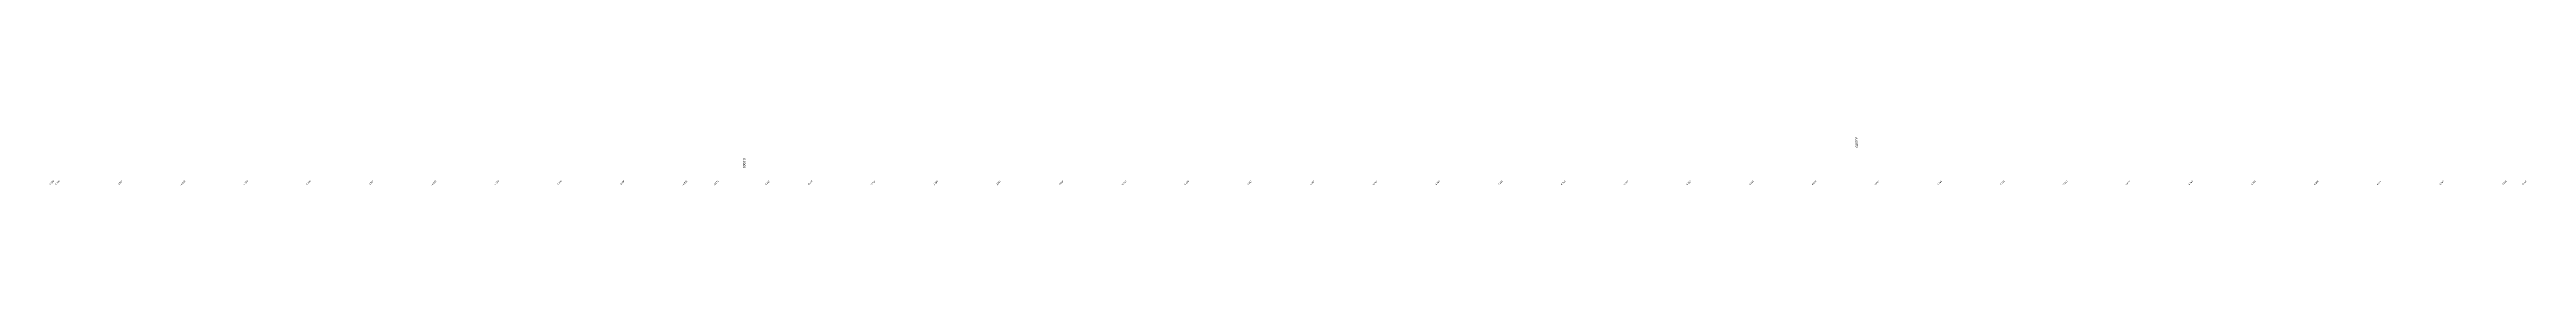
# Model space of a CAD drawing. Header units: metres. Extents: x 286386 to 287779, y 2079267 to 2080589.
# Drawn here: x 286458 to 287247, y 2080259 to 2080274 of the extents above; entities that cross this region are included whole.
import ezdxf
from ezdxf.enums import TextEntityAlignment as Align

# ---------------------------------------------------------------- set-up
doc = ezdxf.new("R2010")
doc.units = ezdxf.units.M
doc.header["$MEASUREMENT"] = 0
doc.layers.add('ESContAnn', color=231, linetype='Continuous')
doc.layers.add('ESElevation', color=150, linetype='Continuous')

msp = doc.modelspace()

# ---------------------------------------------------------------- texts
at = {"layer": 'ESContAnn'}
for s, rotation, p in [('8.0000', 275.83949, (287033.48, 2080272.85)), ('0.0000', 270, (286678.94, 2080266.28))]:
    msp.add_text(s, height=0.75, rotation=rotation, dxfattribs=at).set_placement(p, align=Align.MIDDLE_CENTER)
at = {"layer": 'ESElevation'}
for s, p in [('-1.500', (286458.17, 2080260)), ('-1.500', (286460, 2080260)), ('-1.500', (286480, 2080260)), ('-1.500', (286500, 2080260)), ('-1.500', (286520, 2080260)), ('-1.500', (286540, 2080260)), ('-1.500', (286560, 2080260)), ('-1.500', (286580, 2080260)), ('-1.500', (286600, 2080260)), ('-1.500', (286620, 2080260)), ('-1.488', (286640, 2080260)), ('-1.256', (286660, 2080260)), ('-0.571', (286670, 2080260)), ('0.192', (286686.34, 2080260)), ('0.510', (286700, 2080260)), ('0.667', (286720, 2080260)), ('1.389', (286740, 2080260)), ('2.554', (286760, 2080260)), ('3.888', (286780, 2080260)), ('5.133', (286800, 2080260)), ('5.108', (286820, 2080260)), ('4.912', (286840, 2080260)), ('5.430', (286860, 2080260)), ('6.086', (286880, 2080260)), ('6.769', (286900, 2080260)), ('7.310', (286920, 2080260)), ('6.760', (286940, 2080260)), ('6.108', (286960, 2080260)), ('5.512', (286980, 2080260)), ('5.639', (287000, 2080260)), ('6.678', (287020, 2080260)), ('8.203', (287040, 2080260)), ('7.744', (287060, 2080260)), ('7.470', (287080, 2080260)), ('7.363', (287100, 2080260)), ('6.878', (287120, 2080260)), ('6.583', (287140, 2080260)), ('6.250', (287160, 2080260)), ('4.926', (287180, 2080260)), ('4.015', (287200, 2080260)), ('3.500', (287220, 2080260)), ('3.500', (287240, 2080260)), ('3.500', (287246.34, 2080260))]:
    msp.add_text(s, height=0.5, rotation=45, dxfattribs=at).set_placement(p, align=Align.MIDDLE_CENTER)

doc.saveas('drawing.dxf')
